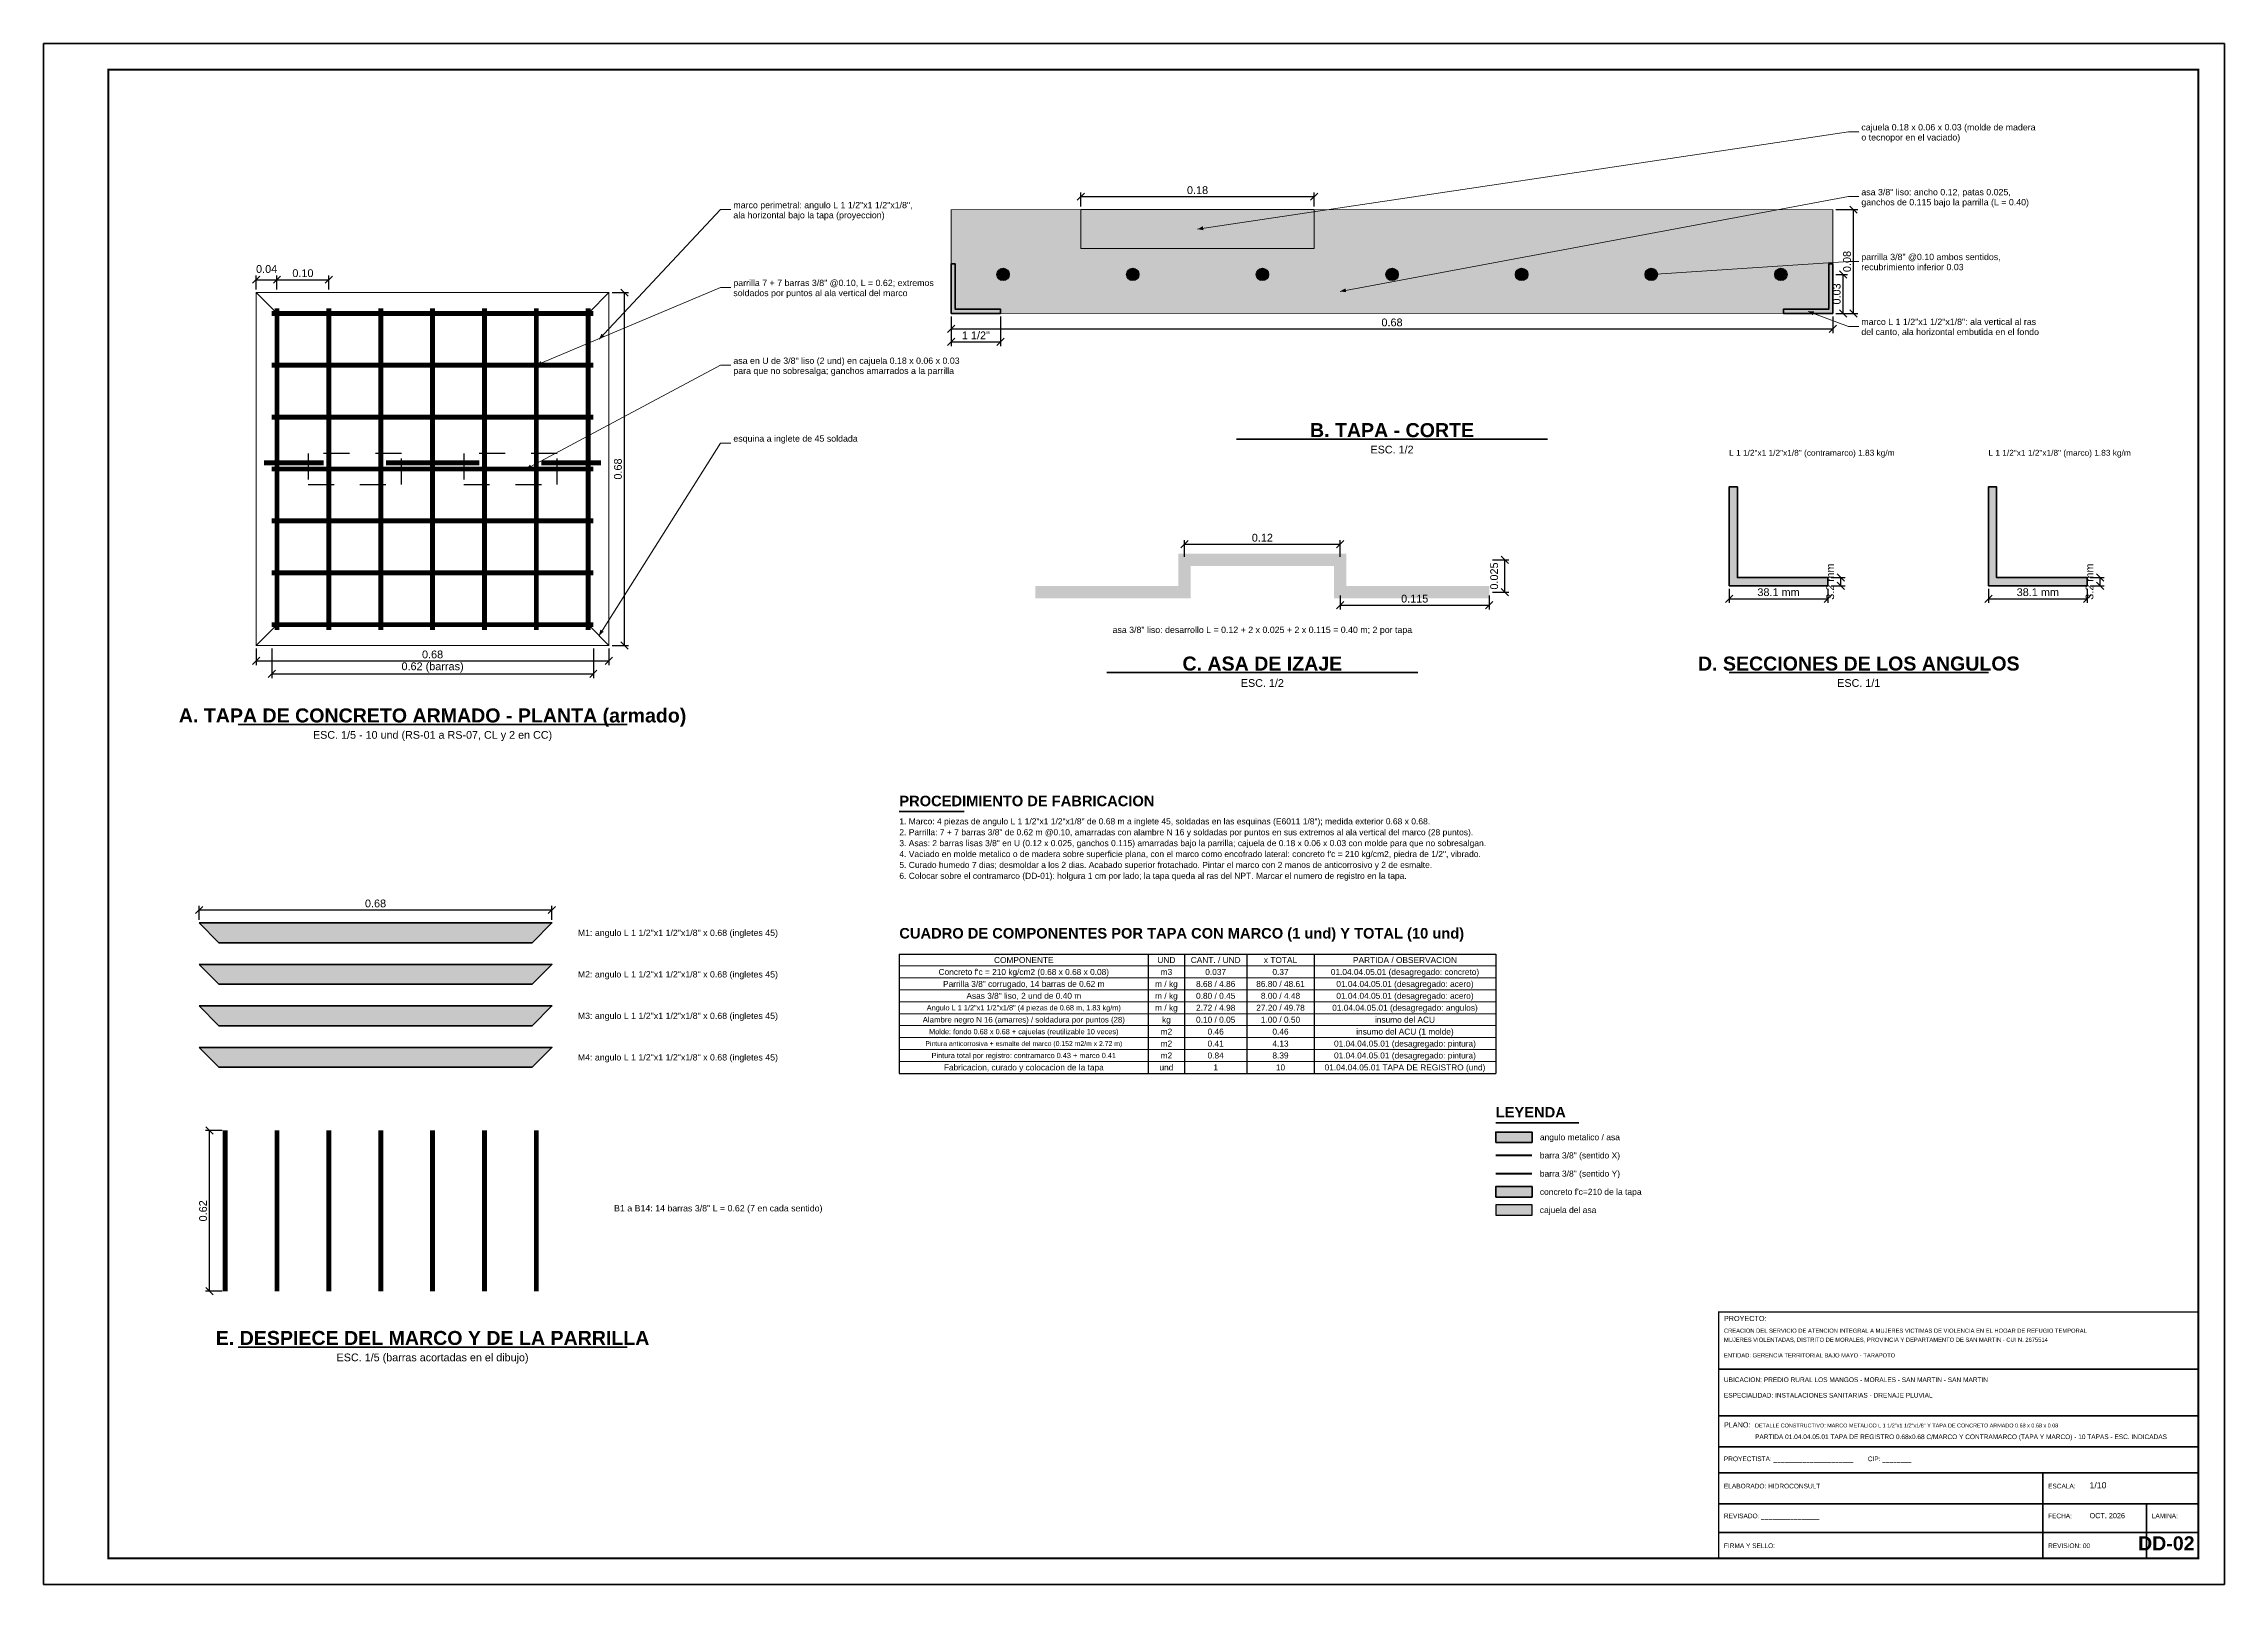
# Model space of a CAD drawing. Header units: metres. Extents: x 349021 to 349543, y 9281040 to 9281959.
# Drawn here: x 349070.98 to 349079.39, y 9281039.79 to 9281045.73 of the extents above; entities that cross this region are included whole.
import ezdxf
from ezdxf.enums import TextEntityAlignment as Align

# ---------------------------------------------------------------- set-up
doc = ezdxf.new("R2010")
doc.units = ezdxf.units.M
doc.header["$LTSCALE"] = 0.25
doc.linetypes.add('HIDDEN', pattern=[0.375, 0.25, -0.125])
for name, color, linetype, lineweight in [('ACERO', 1, 'CONTINUOUS', 35), ('ACERO-LONG', 5, 'CONTINUOUS', 35), ('CONCRETO', 250, 'CONTINUOUS', 50), ('CONCRETO-OCULTO', 8, 'HIDDEN', 25), ('COTAS', 94, 'CONTINUOUS', 18), ('GRILLA', 9, 'CONTINUOUS', 13), ('LLAMADAS', 30, 'CONTINUOUS', 18), ('MARCO', 7, 'CONTINUOUS', 50), ('MARCO-METALICO', 32, 'CONTINUOUS', 40), ('REGISTRO-TAPA', 30, 'CONTINUOUS', 18), ('ROTULO', 7, 'CONTINUOUS', 35), ('TITULOS', 160, 'CONTINUOUS', 35)]:
    doc.layers.add(name, color=color, linetype=linetype, lineweight=lineweight)
for name, color, linetype in [('ACERO-PUNTOS', 5, 'CONTINUOUS'), ('LEYENDA', 7, 'CONTINUOUS'), ('ROTULO-TEXTO', 7, 'CONTINUOUS'), ('TEXTOS', 7, 'CONTINUOUS'), ('TEXTOS-NOTAS', 7, 'CONTINUOUS')]:
    doc.layers.add(name, color=color, linetype=linetype)
doc.layers.add('CONCRETO-ACHURADO', color=8, linetype='CONTINUOUS', true_color=0xe2e2e2)
doc.layers.add('ISO-TAPA', color=255, linetype='CONTINUOUS', true_color=0xf8f4e6)
doc.styles.get("Standard").update_dxf_attribs({"font": 'arial.ttf'})
doc.styles.add('TITULOS', font='arialbd.ttf')
doc.dimstyles.new('COT-10', dxfattribs={"dimscale": 0.01, "dimtxt": 3, "dimasz": 2.2, "dimexe": 1.6, "dimexo": 1.2, "dimgap": 1, "dimtad": 1, "dimzin": 0, "dimdsep": 46, "dimtxsty": 'Standard', "dimtsz": 1.4, "dimcen": 2.5, "dimclrd": 256, "dimclre": 256, "dimclrt": 7, "dimazin": 3, "dimtfac": 1, "dimtmove": 0, "dimatfit": 3})

# ---------------------------------------------------------------- blocks, each defined once
blk = doc.blocks.new('ACERO-38')
at = {"layer": 'ACERO-PUNTOS'}
h = blk.add_hatch(color=5, dxfattribs=at)
h.dxf.hatch_style = 1
h.paths.add_polyline_path([(-0.00475, 0, 1), (0.00475, 0, 1)])
at = {"layer": 'ACERO-PUNTOS', "color": 5}
blk.add_circle((0, 0), 0.00475, dxfattribs=at)
blk = doc.blocks.new('_OBLIQUE')
at = {"color": 0, "linetype": 'BYBLOCK'}
blk.add_line((-0.5, -0.5), (0.5, 0.5), dxfattribs=at)
blk = doc.blocks.new('*D268')
for p, q in [((349074.48, 9281044.678), (349074.48, 9281044.564)), ((349074.6705, 9281044.678), (349074.6705, 9281044.564)), ((349074.48, 9281044.58), (349074.6705, 9281044.58))]:
    blk.add_line(p, q)
at = {"layer": 'Defpoints'}
for p in [(349074.48, 9281044.69), (349074.6705, 9281044.69), (349074.48, 9281044.58)]:
    blk.add_point(p, dxfattribs=at)
at = {"layer": 'COTAS', "xscale": 0.027999999999999997, "yscale": 0.027999999999999997}
for p in [(349074.48, 9281044.58), (349074.6705, 9281044.58)]:
    blk.add_blockref('_OBLIQUE', p, dxfattribs=at)
at = {"layer": 'COTAS', "color": 7, "insert": (349074.57525, 9281044.605), "char_height": 0.03, "attachment_point": 5}
blk.add_mtext('1 1/2"', dxfattribs=at)

msp = doc.modelspace()

# ---------------------------------------------------------------- hatches: boundary and pattern name
at = {"layer": 'CONCRETO-ACHURADO', "true_color": 0xe2e2e2}
h = msp.add_hatch(color=7, dxfattribs=at)
h.dxf.hatch_style = 1
h.paths.add_polyline_path([(349074.48, 9281044.69), (349077.88, 9281044.69), (349077.88, 9281045.09), (349074.48, 9281045.09)])
h = msp.add_hatch(color=7, dxfattribs=at)
h.dxf.hatch_style = 1
h.paths.add_polyline_path([(349076.58, 9281041.2834), (349076.72, 9281041.2834), (349076.72, 9281041.3234), (349076.58, 9281041.3234)])
at = {"layer": 'ISO-TAPA', "true_color": 0xf8f4e6}
h = msp.add_hatch(color=7, dxfattribs=at)
h.dxf.hatch_style = 1
h.paths.add_polyline_path([(349076.58, 9281041.2132), (349076.72, 9281041.2132), (349076.72, 9281041.2532), (349076.58, 9281041.2532)])
at = {"layer": 'MARCO-METALICO'}
h = msp.add_hatch(color=7, dxfattribs=at)
h.dxf.hatch_style = 1
h.paths.add_polyline_path([(349074.48, 9281044.69), (349074.6705, 9281044.69), (349074.6705, 9281044.7059), (349074.4959, 9281044.7059), (349074.4959, 9281044.8805), (349074.48, 9281044.8805)])
h = msp.add_hatch(color=7, dxfattribs=at)
h.dxf.hatch_style = 1
h.paths.add_polyline_path([(349077.88, 9281044.69), (349077.6895, 9281044.69), (349077.6895, 9281044.7059), (349077.8641, 9281044.7059), (349077.8641, 9281044.8805), (349077.88, 9281044.8805)])
h = msp.add_hatch(color=7, dxfattribs=at)
h.dxf.hatch_style = 1
h.paths.add_polyline_path([(349077.48, 9281043.64), (349077.861, 9281043.64), (349077.861, 9281043.6717), (349077.5118, 9281043.6717), (349077.5118, 9281044.021), (349077.48, 9281044.021)])
h = msp.add_hatch(color=7, dxfattribs=at)
h.dxf.hatch_style = 1
h.paths.add_polyline_path([(349078.48, 9281043.64), (349078.861, 9281043.64), (349078.861, 9281043.6717), (349078.5118, 9281043.6717), (349078.5118, 9281044.021), (349078.48, 9281044.021)])
h = msp.add_hatch(color=7, dxfattribs=at)
h.dxf.hatch_style = 1
h.paths.add_polyline_path([(349071.58, 9281042.34), (349072.94, 9281042.34), (349072.8638, 9281042.2638), (349071.6562, 9281042.2638)])
h = msp.add_hatch(color=7, dxfattribs=at)
h.dxf.hatch_style = 1
h.paths.add_polyline_path([(349071.58, 9281042.18), (349072.94, 9281042.18), (349072.8638, 9281042.1038), (349071.6562, 9281042.1038)])
h = msp.add_hatch(color=7, dxfattribs=at)
h.dxf.hatch_style = 1
h.paths.add_polyline_path([(349071.58, 9281042.02), (349072.94, 9281042.02), (349072.8638, 9281041.9438), (349071.6562, 9281041.9438)])
h = msp.add_hatch(color=7, dxfattribs=at)
h.dxf.hatch_style = 1
h.paths.add_polyline_path([(349071.58, 9281041.86), (349072.94, 9281041.86), (349072.8638, 9281041.7838), (349071.6562, 9281041.7838)])
h = msp.add_hatch(color=7, dxfattribs=at)
h.dxf.hatch_style = 1
h.paths.add_polyline_path([(349076.58, 9281041.494), (349076.72, 9281041.494), (349076.72, 9281041.534), (349076.58, 9281041.534)])

# ---------------------------------------------------------------- linework, layer by layer
at = {"layer": 'ACERO'}
for points, const_width in [([(349071.86, 9281044.69), (349073.1, 9281044.69)], 0.019), ([(349071.86, 9281044.49), (349073.1, 9281044.49)], 0.019), ([(349071.86, 9281044.29), (349073.1, 9281044.29)], 0.019), ([(349071.86, 9281044.09), (349073.1, 9281044.09)], 0.019), ([(349071.86, 9281043.89), (349073.1, 9281043.89)], 0.019), ([(349071.86, 9281043.69), (349073.1, 9281043.69)], 0.019), ([(349071.86, 9281043.49), (349073.1, 9281043.49)], 0.019), ([(349071.68, 9281041.54), (349071.68, 9281040.92)], 0.019), ([(349071.88, 9281041.54), (349071.88, 9281040.92)], 0.019), ([(349072.08, 9281041.54), (349072.08, 9281040.92)], 0.019), ([(349072.28, 9281041.54), (349072.28, 9281040.92)], 0.019), ([(349072.48, 9281041.54), (349072.48, 9281040.92)], 0.019), ([(349072.68, 9281041.54), (349072.68, 9281040.92)], 0.019), ([(349072.88, 9281041.54), (349072.88, 9281040.92)], 0.019), ([(349076.58, 9281041.4438), (349076.72, 9281041.4438)], 0.007)]:
    msp.add_lwpolyline(points, dxfattribs=dict(at, const_width=const_width))
at = {"layer": 'ACERO-LONG'}
for points, const_width in [([(349074.63, 9281044.8875), (349077.73, 9281044.8875)], 0.0475), ([(349071.88, 9281043.47), (349071.88, 9281044.71)], 0.019), ([(349072.08, 9281043.47), (349072.08, 9281044.71)], 0.019), ([(349072.28, 9281043.47), (349072.28, 9281044.71)], 0.019), ([(349072.48, 9281043.47), (349072.48, 9281044.71)], 0.019), ([(349072.68, 9281043.47), (349072.68, 9281044.71)], 0.019), ([(349072.88, 9281043.47), (349072.88, 9281044.71)], 0.019), ([(349073.08, 9281043.47), (349073.08, 9281044.71)], 0.019), ([(349076.58, 9281041.3736), (349076.72, 9281041.3736)], 0.007)]:
    msp.add_lwpolyline(points, dxfattribs=dict(at, const_width=const_width))
at = {"layer": 'CONCRETO'}
msp.add_lwpolyline([(349076.58, 9281041.2834), (349076.72, 9281041.2834), (349076.72, 9281041.3234), (349076.58, 9281041.3234)], close=True, dxfattribs=at)
at = {"layer": 'CONCRETO-OCULTO'}
for points in [[(349072, 9281044.03), (349072.36, 9281044.03), (349072.36, 9281044.15), (349072, 9281044.15)], [(349072.6, 9281044.03), (349072.96, 9281044.03), (349072.96, 9281044.15), (349072.6, 9281044.15)]]:
    msp.add_lwpolyline(points, close=True, dxfattribs=at)
at = {"layer": 'CONCRETO-OCULTO', "const_width": 0.019}
for points in [[(349071.83, 9281044.114), (349072.06, 9281044.114)], [(349072.3, 9281044.114), (349072.53, 9281044.114)], [(349072.43, 9281044.114), (349072.66, 9281044.114)], [(349072.9, 9281044.114), (349073.13, 9281044.114)]]:
    msp.add_lwpolyline(points, dxfattribs=at)
at = {"layer": 'GRILLA'}
for p, q in [((349074.28, 9281042.174), (349076.58, 9281042.174)), ((349074.28, 9281042.128), (349076.58, 9281042.128)), ((349074.28, 9281042.082), (349076.58, 9281042.082)), ((349074.28, 9281042.036), (349076.58, 9281042.036)), ((349074.28, 9281041.99), (349076.58, 9281041.99)), ((349074.28, 9281041.944), (349076.58, 9281041.944)), ((349074.28, 9281041.898), (349076.58, 9281041.898)), ((349074.28, 9281041.852), (349076.58, 9281041.852)), ((349074.28, 9281041.806), (349076.58, 9281041.806))]:
    msp.add_line(p, q, dxfattribs=at)
at = {"layer": 'ISO-TAPA'}
msp.add_lwpolyline([(349076.58, 9281041.2132), (349076.72, 9281041.2132), (349076.72, 9281041.2532), (349076.58, 9281041.2532)], close=True, dxfattribs=at)
at = {"layer": 'ISO-TAPA', "true_color": 0xf8f4e6}
msp.add_solid([(349074.98, 9281045.09), (349075.88, 9281045.09), (349074.98, 9281044.94), (349075.88, 9281044.94)], dxfattribs=at)
at = {"layer": 'LLAMADAS'}
for p, q in [((349077.94, 9281045.39), (349075.43, 9281045.015)), ((349077.98, 9281045.39), (349077.94, 9281045.39)), ((349073.59, 9281045.09), (349073.1219, 9281044.59)), ((349073.63, 9281045.09), (349073.59, 9281045.09)), ((349077.94, 9281045.14), (349075.98, 9281044.775)), ((349077.98, 9281045.14), (349077.94, 9281045.14)), ((349077.94, 9281044.89), (349077.18, 9281044.84)), ((349077.98, 9281044.89), (349077.94, 9281044.89)), ((349073.59, 9281044.79), (349072.88, 9281044.49)), ((349073.63, 9281044.79), (349073.59, 9281044.79)), ((349077.94, 9281044.64), (349077.7847, 9281044.6979)), ((349077.98, 9281044.64), (349077.94, 9281044.64)), ((349073.59, 9281044.49), (349072.84, 9281044.09)), ((349073.63, 9281044.49), (349073.59, 9281044.49)), ((349073.59, 9281044.19), (349073.1219, 9281043.4481)), ((349073.63, 9281044.19), (349073.59, 9281044.19))]:
    msp.add_line(p, q, dxfattribs=at)
for points in [[(349075.43, 9281045.015), (349075.4529, 9281045.0106), (349075.4506, 9281045.0259)], [(349077.18, 9281044.84), (349077.2025, 9281044.8338), (349077.2014, 9281044.8491)], [(349075.98, 9281044.775), (349076.003, 9281044.7715), (349076.0002, 9281044.7866)], [(349077.7847, 9281044.6979), (349077.8027, 9281044.683), (349077.8081, 9281044.6975)], [(349073.1219, 9281044.59), (349073.1426, 9281044.6008), (349073.1313, 9281044.6113)], [(349072.88, 9281044.49), (349072.9033, 9281044.4915), (349072.8973, 9281044.5057)], [(349072.84, 9281044.09), (349072.863, 9281044.0936), (349072.8558, 9281044.1071)], [(349073.1219, 9281043.4481), (349073.1402, 9281043.4626), (349073.1271, 9281043.4708)]]:
    msp.add_solid(points, dxfattribs=at)
at = {"layer": 'MARCO'}
msp.add_lwpolyline([(349070.98, 9281039.79), (349079.39, 9281039.79), (349079.39, 9281045.73), (349070.98, 9281045.73)], close=True, dxfattribs=at)
at = {"layer": 'MARCO', "const_width": 0.008}
msp.add_lwpolyline([(349071.23, 9281039.89), (349079.29, 9281039.89), (349079.29, 9281045.63), (349071.23, 9281045.63)], close=True, dxfattribs=at)
at = {"layer": 'MARCO-METALICO'}
for p, q in [((349071.8, 9281044.77), (349071.8762, 9281044.6938)), ((349073.16, 9281044.77), (349073.0838, 9281044.6938)), ((349071.8, 9281043.41), (349071.8762, 9281043.4862)), ((349073.16, 9281043.41), (349073.0838, 9281043.4862))]:
    msp.add_line(p, q, dxfattribs=at)
for points, const_width in [([(349074.555, 9281044.775), (349075.13, 9281044.775), (349075.13, 9281044.9), (349075.73, 9281044.9), (349075.73, 9281044.775), (349076.305, 9281044.775)], 0.0475), ([(349072.06, 9281044.09), (349072.3, 9281044.09)], 0.019), ([(349072.66, 9281044.09), (349072.9, 9281044.09)], 0.019), ([(349074.805, 9281043.615), (349075.38, 9281043.615), (349075.38, 9281043.74), (349075.98, 9281043.74), (349075.98, 9281043.615), (349076.555, 9281043.615)], 0.0475)]:
    msp.add_lwpolyline(points, dxfattribs=dict(at, const_width=const_width))
for points in [[(349074.48, 9281044.69), (349074.6705, 9281044.69), (349074.6705, 9281044.7059), (349074.4959, 9281044.7059), (349074.4959, 9281044.8805), (349074.48, 9281044.8805)], [(349077.88, 9281044.69), (349077.6895, 9281044.69), (349077.6895, 9281044.7059), (349077.8641, 9281044.7059), (349077.8641, 9281044.8805), (349077.88, 9281044.8805)], [(349071.8762, 9281043.4862), (349073.0838, 9281043.4862), (349073.0838, 9281044.6938), (349071.8762, 9281044.6938)], [(349077.48, 9281043.64), (349077.861, 9281043.64), (349077.861, 9281043.6717), (349077.5118, 9281043.6717), (349077.5118, 9281044.021), (349077.48, 9281044.021)], [(349078.48, 9281043.64), (349078.861, 9281043.64), (349078.861, 9281043.6717), (349078.5118, 9281043.6717), (349078.5118, 9281044.021), (349078.48, 9281044.021)], [(349071.58, 9281042.34), (349072.94, 9281042.34), (349072.8638, 9281042.2638), (349071.6562, 9281042.2638)], [(349071.58, 9281042.18), (349072.94, 9281042.18), (349072.8638, 9281042.1038), (349071.6562, 9281042.1038)], [(349071.58, 9281042.02), (349072.94, 9281042.02), (349072.8638, 9281041.9438), (349071.6562, 9281041.9438)], [(349071.58, 9281041.86), (349072.94, 9281041.86), (349072.8638, 9281041.7838), (349071.6562, 9281041.7838)], [(349076.58, 9281041.494), (349076.72, 9281041.494), (349076.72, 9281041.534), (349076.58, 9281041.534)]]:
    msp.add_lwpolyline(points, close=True, dxfattribs=at)
at = {"layer": 'REGISTRO-TAPA'}
for points, const_width in [([(349074.48, 9281044.69), (349077.88, 9281044.69), (349077.88, 9281045.09), (349074.48, 9281045.09)], 0.003), ([(349071.8, 9281043.41), (349073.16, 9281043.41), (349073.16, 9281044.77), (349071.8, 9281044.77)], 0.004)]:
    msp.add_lwpolyline(points, close=True, dxfattribs=dict(at, const_width=const_width))
msp.add_lwpolyline([(349074.98, 9281045.09), (349075.88, 9281045.09), (349075.88, 9281044.94), (349074.98, 9281044.94)], close=True, dxfattribs=at)
at = {"layer": 'ROTULO'}
for p, q in [((349077.44, 9281040.62), (349079.29, 9281040.62)), ((349077.44, 9281040.44), (349079.29, 9281040.44)), ((349077.44, 9281040.32), (349079.29, 9281040.32)), ((349077.44, 9281040.22), (349079.29, 9281040.22)), ((349078.69, 9281040.22), (349078.69, 9281039.89)), ((349077.44, 9281040.1), (349079.29, 9281040.1)), ((349079.09, 9281040.1), (349079.09, 9281039.89)), ((349077.44, 9281039.99), (349079.29, 9281039.99))]:
    msp.add_line(p, q, dxfattribs=at)
at = {"layer": 'ROTULO', "const_width": 0.005}
msp.add_lwpolyline([(349077.44, 9281039.89), (349079.29, 9281039.89), (349079.29, 9281040.84), (349077.44, 9281040.84)], close=True, dxfattribs=at)
at = {"layer": 'TEXTOS'}
for p, q in [((349074.28, 9281042.22), (349076.58, 9281042.22)), ((349074.28, 9281042.22), (349074.28, 9281041.76)), ((349075.24, 9281042.22), (349075.24, 9281041.76)), ((349075.38, 9281042.22), (349075.38, 9281041.76)), ((349075.62, 9281042.22), (349075.62, 9281041.76)), ((349075.88, 9281042.22), (349075.88, 9281041.76)), ((349076.58, 9281042.22), (349076.58, 9281041.76)), ((349074.28, 9281041.76), (349076.58, 9281041.76))]:
    msp.add_line(p, q, dxfattribs=at)
at = {"layer": 'TITULOS'}
for p, q in [((349075.58, 9281044.205), (349076.78, 9281044.205)), ((349075.08, 9281043.305), (349076.28, 9281043.305)), ((349077.48, 9281043.305), (349078.48, 9281043.305)), ((349071.73, 9281043.105), (349073.23, 9281043.105)), ((349074.28, 9281042.77), (349074.53, 9281042.77)), ((349076.58, 9281041.57), (349076.9, 9281041.57)), ((349071.73, 9281040.705), (349073.23, 9281040.705))]:
    msp.add_line(p, q, dxfattribs=at)

# ---------------------------------------------------------------- block references
at = {"xscale": 5, "yscale": 5}
for p in [(349074.68, 9281044.84), (349075.18, 9281044.84), (349075.68, 9281044.84), (349076.18, 9281044.84), (349076.68, 9281044.84), (349077.18, 9281044.84), (349077.68, 9281044.84)]:
    msp.add_blockref('ACERO-38', p, dxfattribs=at)

# ---------------------------------------------------------------- texts
at = {"layer": 'LEYENDA'}
for s, p in [('angulo metalico / asa', (349076.75, 9281041.514)), ('barra 3/8" (sentido X)', (349076.75, 9281041.4438)), ('barra 3/8" (sentido Y)', (349076.75, 9281041.3736)), ("concreto f'c=210 de la tapa", (349076.75, 9281041.3034)), ('cajuela del asa', (349076.75, 9281041.2332))]:
    msp.add_text(s, height=0.0234, dxfattribs=at).set_placement(p, align=Align.MIDDLE_LEFT)
at = {"layer": 'ROTULO-TEXTO'}
for s, height, p in [('CREACION DEL SERVICIO DE ATENCION INTEGRAL A MUJERES VICTIMAS DE VIOLENCIA EN EL HOGAR DE REFUGIO TEMPORAL', 0.016, (349077.46, 9281040.76)), ('PROYECTO:', 0.02, (349077.46, 9281040.805)), ('MUJERES VIOLENTADAS, DISTRITO DE MORALES, PROVINCIA Y DEPARTAMENTO DE SAN MARTIN - CUI N. 2675514', 0.016, (349077.46, 9281040.725)), ('ENTIDAD: GERENCIA TERRITORIAL BAJO MAYO - TARAPOTO', 0.016, (349077.46, 9281040.665)), ('UBICACION: PREDIO RURAL LOS MANGOS - MORALES - SAN MARTIN - SAN MARTIN', 0.018, (349077.46, 9281040.57)), ('ESPECIALIDAD: INSTALACIONES SANITARIAS - DRENAJE PLUVIAL', 0.018, (349077.46, 9281040.51)), ('PLANO:', 0.02, (349077.46, 9281040.395)), ('DETALLE CONSTRUCTIVO: MARCO METALICO L 1 1/2"x1 1/2"x1/8" Y TAPA DE CONCRETO ARMADO 0.68 x 0.68 x 0.08', 0.015, (349077.58, 9281040.395)), ('PARTIDA 01.04.04.05.01 TAPA DE REGISTRO 0.68x0.68 C/MARCO Y CONTRAMARCO (TAPA Y MARCO) - 10 TAPAS - ESC. INDICADAS', 0.018, (349077.58, 9281040.35)), ('PROYECTISTA: ______________________        CIP: ________', 0.018, (349077.46, 9281040.265)), ('1/10', 0.024, (349078.87, 9281040.16)), ('ELABORADO: HIDROCONSULT', 0.018, (349077.46, 9281040.16)), ('ESCALA:', 0.018, (349078.71, 9281040.16)), ('REVISADO: ________________', 0.018, (349077.46, 9281040.045)), ('FECHA:', 0.018, (349078.71, 9281040.045)), ('OCT. 2026', 0.02, (349078.87, 9281040.045)), ('LAMINA:', 0.018, (349079.11, 9281040.045)), ('FIRMA Y SELLO:', 0.018, (349077.46, 9281039.93)), ('REVISION: 00', 0.018, (349078.71, 9281039.93))]:
    msp.add_text(s, height=height, dxfattribs=at).set_placement(p)
at = {"layer": 'TEXTOS'}
for s, height, p in [('cajuela 0.18 x 0.06 x 0.03 (molde de madera', 0.0243, (349077.99, 9281045.3954)), ('o tecnopor en el vaciado)', 0.0243, (349077.99, 9281045.3565)), ('asa 3/8" liso: ancho 0.12, patas 0.025,', 0.0243, (349077.99, 9281045.1454)), ('ala horizontal bajo la tapa (proyeccion)', 0.0243, (349073.64, 9281045.0565)), ('marco perimetral: angulo L 1 1/2"x1 1/2"x1/8",', 0.0243, (349073.64, 9281045.0954)), ('ganchos de 0.115 bajo la parrilla (L = 0.40)', 0.0243, (349077.99, 9281045.1065)), ('parrilla 3/8" @0.10 ambos sentidos,', 0.0243, (349077.99, 9281044.8954)), ('parrilla 7 + 7 barras 3/8" @0.10, L = 0.62; extremos', 0.0243, (349073.64, 9281044.7954)), ('recubrimiento inferior 0.03', 0.0243, (349077.99, 9281044.8565)), ('soldados por puntos al ala vertical del marco', 0.0243, (349073.64, 9281044.7565)), ('marco L 1 1/2"x1 1/2"x1/8": ala vertical al ras', 0.0243, (349077.99, 9281044.6454)), ('del canto, ala horizontal embutida en el fondo', 0.0243, (349077.99, 9281044.6065)), ('asa en U de 3/8" liso (2 und) en cajuela 0.18 x 0.06 x 0.03', 0.0243, (349073.64, 9281044.4954)), ('para que no sobresalga; ganchos amarrados a la parrilla', 0.0243, (349073.64, 9281044.4565)), ('esquina a inglete de 45 soldada', 0.0243, (349073.64, 9281044.1954)), ('L 1 1/2"x1 1/2"x1/8" (contramarco) 1.83 kg/m', 0.02295, (349077.48, 9281044.141)), ('L 1 1/2"x1 1/2"x1/8" (marco) 1.83 kg/m', 0.02295, (349078.48, 9281044.141))]:
    msp.add_text(s, height=height, dxfattribs=at).set_placement(p)
for s, height, p in [('ESC. 1/2', 0.0297, (349076.18, 9281044.165)), ('asa 3/8" liso: desarrollo L = 0.12 + 2 x 0.025 + 2 x 0.115 = 0.40 m; 2 por tapa', 0.0243, (349075.68, 9281043.47)), ('ESC. 1/2', 0.0297, (349075.68, 9281043.265)), ('ESC. 1/1', 0.0297, (349077.98, 9281043.265)), ('ESC. 1/5 - 10 und (RS-01 a RS-07, CL y 2 en CC)', 0.0297, (349072.48, 9281043.065)), ('COMPONENTE', 0.02295, (349074.76, 9281042.197)), ('UND', 0.02295, (349075.31, 9281042.197)), ('CANT. / UND', 0.02295, (349075.5, 9281042.197)), ('x TOTAL', 0.02295, (349075.75, 9281042.197)), ('PARTIDA / OBSERVACION', 0.02295, (349076.23, 9281042.197)), ("Concreto f'c = 210 kg/cm2 (0.68 x 0.68 x 0.08)", 0.02295, (349074.76, 9281042.151)), ('m3', 0.02295, (349075.31, 9281042.151)), ('0.037', 0.02295, (349075.5, 9281042.151)), ('0.37', 0.02295, (349075.75, 9281042.151)), ('01.04.04.05.01 (desagregado: concreto)', 0.02295, (349076.23, 9281042.151)), ('Parrilla 3/8" corrugado, 14 barras de 0.62 m', 0.02295, (349074.76, 9281042.105)), ('Asas 3/8" liso, 2 und de 0.40 m', 0.02295, (349074.76, 9281042.059)), ('m / kg', 0.02295, (349075.31, 9281042.105)), ('m / kg', 0.02295, (349075.31, 9281042.059)), ('0.80 / 0.45', 0.02295, (349075.5, 9281042.059)), ('8.68 / 4.86', 0.02295, (349075.5, 9281042.105)), ('86.80 / 48.61', 0.02295, (349075.75, 9281042.105)), ('8.00 / 4.48', 0.02295, (349075.75, 9281042.059)), ('01.04.04.05.01 (desagregado: acero)', 0.02295, (349076.23, 9281042.105)), ('01.04.04.05.01 (desagregado: acero)', 0.02295, (349076.23, 9281042.059)), ('Alambre negro N 16 (amarres) / soldadura por puntos (28)', 0.0216, (349074.76, 9281041.967)), ('Angulo L 1 1/2"x1 1/2"x1/8" (4 piezas de 0.68 m, 1.83 kg/m)', 0.02025, (349074.76, 9281042.013)), ('m / kg', 0.02295, (349075.31, 9281042.013)), ('kg', 0.02295, (349075.31, 9281041.967)), ('0.10 / 0.05', 0.02295, (349075.5, 9281041.967)), ('2.72 / 4.98', 0.02295, (349075.5, 9281042.013)), ('27.20 / 49.78', 0.02295, (349075.75, 9281042.013)), ('1.00 / 0.50', 0.02295, (349075.75, 9281041.967)), ('01.04.04.05.01 (desagregado: angulos)', 0.02295, (349076.23, 9281042.013)), ('insumo del ACU', 0.02295, (349076.23, 9281041.967)), ('Pintura anticorrosiva + esmalte del marco (0.152 m2/m x 2.72 m)', 0.0189, (349074.76, 9281041.875)), ('Molde: fondo 0.68 x 0.68 + cajuelas (reutilizable 10 veces)', 0.02025, (349074.76, 9281041.921)), ('m2', 0.02295, (349075.31, 9281041.921)), ('m2', 0.02295, (349075.31, 9281041.875)), ('0.46', 0.02295, (349075.5, 9281041.921)), ('0.41', 0.02295, (349075.5, 9281041.875)), ('4.13', 0.02295, (349075.75, 9281041.875)), ('0.46', 0.02295, (349075.75, 9281041.921)), ('01.04.04.05.01 (desagregado: pintura)', 0.02295, (349076.23, 9281041.875)), ('insumo del ACU (1 molde)', 0.02295, (349076.23, 9281041.921)), ('Pintura total por registro: contramarco 0.43 + marco 0.41', 0.02025, (349074.76, 9281041.829)), ('Fabricacion, curado y colocacion de la tapa', 0.02295, (349074.76, 9281041.783)), ('und', 0.02295, (349075.31, 9281041.783)), ('m2', 0.02295, (349075.31, 9281041.829)), ('0.84', 0.02295, (349075.5, 9281041.829)), ('1', 0.0229, (349075.5, 9281041.783)), ('8.39', 0.02295, (349075.75, 9281041.829)), ('10', 0.02295, (349075.75, 9281041.783)), ('01.04.04.05.01 TAPA DE REGISTRO (und)', 0.02295, (349076.23, 9281041.783)), ('01.04.04.05.01 (desagregado: pintura)', 0.02295, (349076.23, 9281041.829)), ('ESC. 1/5 (barras acortadas en el dibujo)', 0.0297, (349072.48, 9281040.665))]:
    msp.add_text(s, height=height, dxfattribs=at).set_placement(p, align=Align.MIDDLE_CENTER)
for s, p in [('M1: angulo L 1 1/2"x1 1/2"x1/8" x 0.68 (ingletes 45)', (349073.04, 9281042.3019)), ('M2: angulo L 1 1/2"x1 1/2"x1/8" x 0.68 (ingletes 45)', (349073.04, 9281042.1419)), ('M3: angulo L 1 1/2"x1 1/2"x1/8" x 0.68 (ingletes 45)', (349073.04, 9281041.9819)), ('M4: angulo L 1 1/2"x1 1/2"x1/8" x 0.68 (ingletes 45)', (349073.04, 9281041.8219)), ('B1 a B14: 14 barras 3/8" L = 0.62 (7 en cada sentido)', (349073.18, 9281041.24))]:
    msp.add_text(s, height=0.0243, dxfattribs=at).set_placement(p, align=Align.MIDDLE_LEFT)
at = {"layer": 'TEXTOS-NOTAS'}
for s, p in [('1. Marco: 4 piezas de angulo L 1 1/2"x1 1/2"x1/8" de 0.68 m a inglete 45, soldadas en las esquinas (E6011 1/8"); medida exterior 0.68 x 0.68.', (349074.28, 9281042.72)), ('3. Asas: 2 barras lisas 3/8" en U (0.12 x 0.025, ganchos 0.115) amarradas bajo la parrilla; cajuela de 0.18 x 0.06 x 0.03 con molde para que no sobresalgan.', (349074.28, 9281042.636)), ('2. Parrilla: 7 + 7 barras 3/8" de 0.62 m @0.10, amarradas con alambre N 16 y soldadas por puntos en sus extremos al ala vertical del marco (28 puntos).', (349074.28, 9281042.678)), ('4. Vaciado en molde metalico o de madera sobre superficie plana, con el marco como encofrado lateral: concreto f\'c = 210 kg/cm2, piedra de 1/2", vibrado.', (349074.28, 9281042.594)), ('5. Curado humedo 7 dias; desmoldar a los 2 dias. Acabado superior frotachado. Pintar el marco con 2 manos de anticorrosivo y 2 de esmalte.', (349074.28, 9281042.552)), ('6. Colocar sobre el contramarco (DD-01): holgura 1 cm por lado; la tapa queda al ras del NPT. Marcar el numero de registro en la tapa.', (349074.28, 9281042.51))]:
    msp.add_text(s, height=0.0234, dxfattribs=at).set_placement(p)
at = {"layer": 'TITULOS', "style": 'TITULOS'}
for s, p in [('B. TAPA - CORTE', (349076.18, 9281044.24)), ('C. ASA DE IZAJE', (349075.68, 9281043.34)), ('D. SECCIONES DE LOS ANGULOS', (349077.98, 9281043.34)), ('A. TAPA DE CONCRETO ARMADO - PLANTA (armado)', (349072.48, 9281043.14)), ('E. DESPIECE DEL MARCO Y DE LA PARRILLA', (349072.48, 9281040.74))]:
    msp.add_text(s, height=0.054, dxfattribs=at).set_placement(p, align=Align.MIDDLE_CENTER)
for s, p in [('PROCEDIMIENTO DE FABRICACION', (349074.28, 9281042.79)), ('CUADRO DE COMPONENTES POR TAPA CON MARCO (1 und) Y TOTAL (10 und)', (349074.28, 9281042.28)), ('LEYENDA', (349076.58, 9281041.59))]:
    msp.add_text(s, height=0.0405, dxfattribs=at).set_placement(p)
msp.add_text('DD-02', height=0.054, dxfattribs=at).set_placement((349079.275, 9281039.905), align=Align.BOTTOM_RIGHT)

# ---------------------------------------------------------------- dimensions: what is measured, and where the dimension line sits
at = {"layer": 'COTAS'}
for base, p1, p2, text in [((349074.98, 9281045.14), (349074.98, 9281045.09), (349075.88, 9281045.09), '0.18'), ((349071.8, 9281044.82), (349071.8, 9281044.77), (349071.88, 9281044.77), '0.04'), ((349071.88, 9281044.82), (349071.88, 9281044.77), (349072.08, 9281044.77), '0.10'), ((349074.48, 9281044.63), (349074.48, 9281044.69), (349077.88, 9281044.69), '0.68'), ((349075.38, 9281043.8), (349075.38, 9281043.74), (349075.98, 9281043.74), '0.12'), ((349077.48, 9281043.59), (349077.48, 9281043.64), (349077.861, 9281043.64), '38.1 mm'), ((349078.48, 9281043.59), (349078.48, 9281043.64), (349078.861, 9281043.64), '38.1 mm'), ((349075.98, 9281043.565), (349075.98, 9281043.615), (349076.555, 9281043.615), '0.115'), ((349071.8, 9281043.35), (349071.8, 9281043.41), (349073.16, 9281043.41), '0.68'), ((349071.86, 9281043.3), (349071.86, 9281043.41), (349073.1, 9281043.41), '0.62 (barras)'), ((349071.58, 9281042.39), (349071.58, 9281042.34), (349072.94, 9281042.34), '0.68')]:
    msp.add_linear_dim(base=base, p1=p1, p2=p2, text=text, dimstyle='COT-10', dxfattribs=at).render()
for base, p1, p2, text in [((349077.96, 9281044.69), (349077.88, 9281044.69), (349077.88, 9281045.09), '0.08'), ((349077.92, 9281044.69), (349077.88, 9281044.69), (349077.88, 9281044.84), '0.03'), ((349073.22, 9281043.41), (349073.16, 9281043.41), (349073.16, 9281044.77), '0.68'), ((349076.615, 9281043.615), (349076.555, 9281043.615), (349076.555, 9281043.74), '0.025'), ((349077.911, 9281043.64), (349077.861, 9281043.64), (349077.861, 9281043.6717), '3.2 mm'), ((349078.911, 9281043.64), (349078.861, 9281043.64), (349078.861, 9281043.6717), '3.2 mm'), ((349071.62, 9281040.92), (349071.68, 9281040.92), (349071.68, 9281041.54), '0.62')]:
    msp.add_linear_dim(base=base, p1=p1, p2=p2, angle=90, text=text, dimstyle='COT-10', dxfattribs=at).render()
dim = msp.add_linear_dim(base=(349074.48, 9281044.58), p1=(349074.48, 9281044.69), p2=(349074.6705, 9281044.69), text='1 1/2"', dimstyle='COT-10', dxfattribs=at)
dim.commit()
dim.dimension.update_dxf_attribs({"geometry": '*D268', "text_midpoint": (349074.5752, 9281044.605)})

doc.saveas('drawing.dxf')
